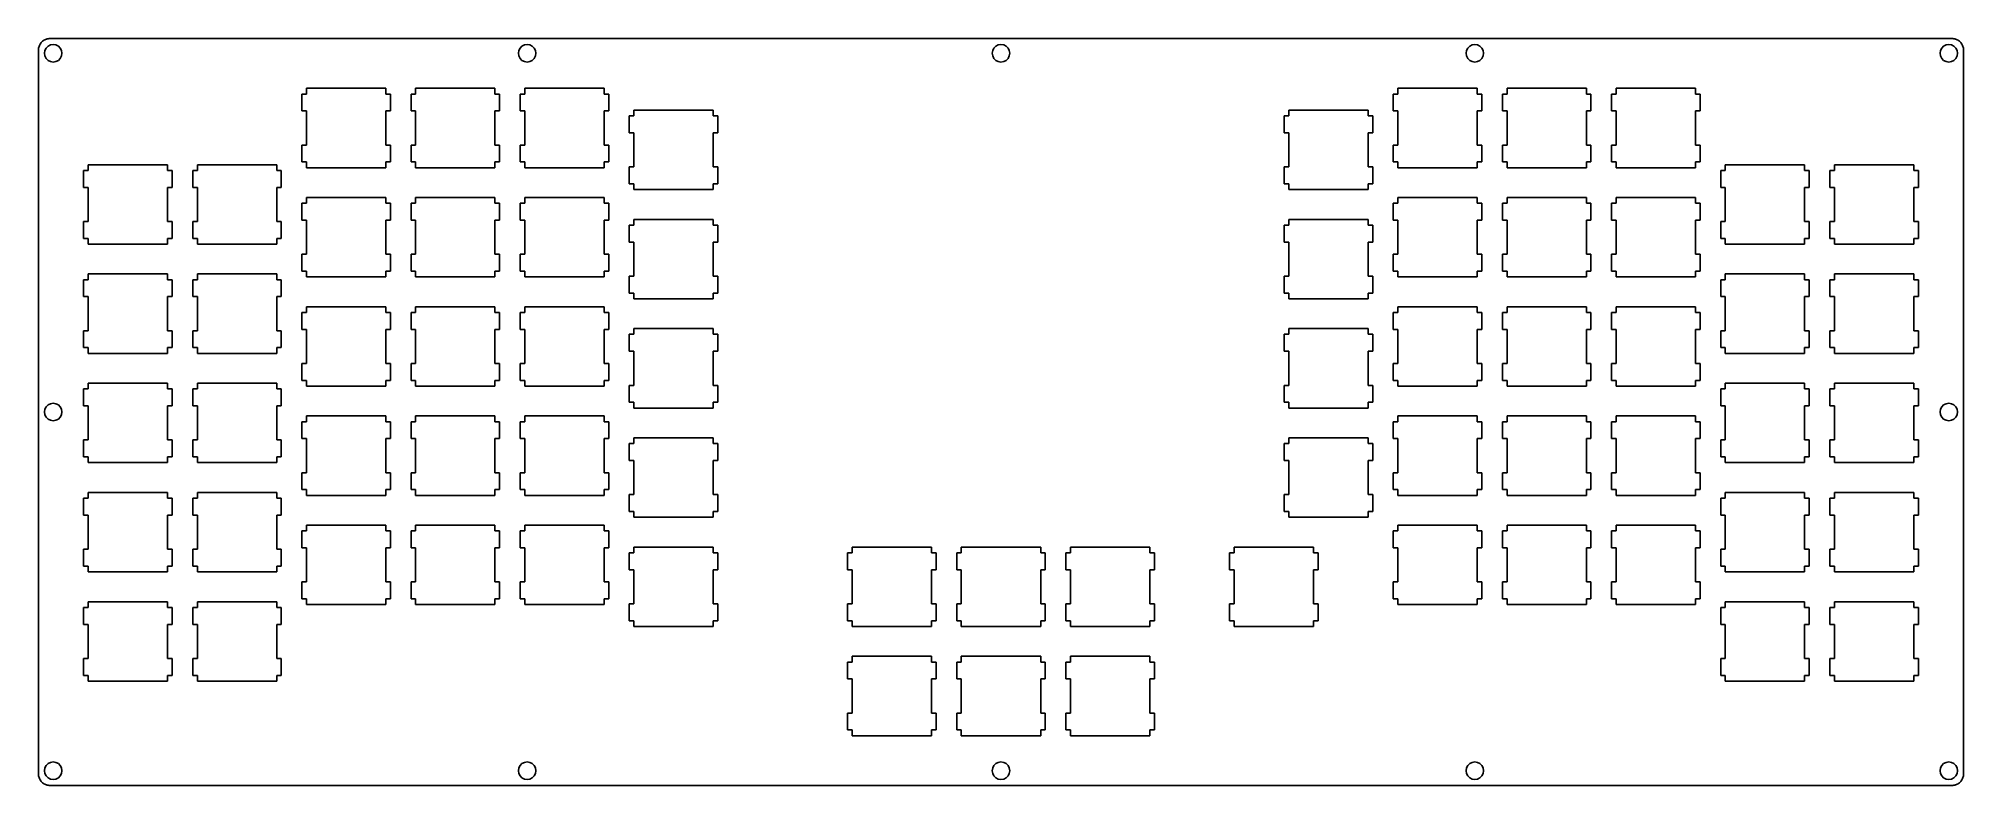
# Model space of a CAD drawing. Extents: x 0 to 336, y 0 to 130.
import ezdxf

# ---------------------------------------------------------------- set-up
doc = ezdxf.new("R2010")
doc.units = 0
doc.layers.get('0').update_dxf_attribs({"linetype": 'CONTINUOUS'})

msp = doc.modelspace()

# ---------------------------------------------------------------- linework, layer by layer
at = {"color": 0}
for p, q in [((0.09508, 128.432), (0.10197, 128.589)), ((0.09508, 2.17179), (0.09508, 128.432)), ((0.10197, 128.589), (0.11989, 128.746)), ((0.11989, 128.746), (0.15021, 128.899)), ((0.15021, 128.899), (0.19293, 129.052)), ((0.19293, 129.052), (0.24805, 129.198)), ((0.24805, 129.198), (0.31282, 129.34)), ((0.31282, 129.34), (0.38999, 129.478)), ((0.38999, 129.478), (0.4768, 129.609)), ((0.4768, 129.609), (0.57464, 129.731)), ((0.57464, 129.731), (0.68075, 129.847)), ((0.68075, 129.847), (0.79651, 129.953)), ((0.79651, 129.953), (0.91915, 130.051)), ((0.91915, 130.051), (1.05006, 130.138)), ((1.05006, 130.138), (1.18787, 130.215)), ((1.21956, 128.33), (1.14515, 127.857)), ((1.14515, 127.857), (1.21956, 127.387)), ((1.18787, 130.215), (1.32981, 130.28)), ((1.43591, 128.754), (1.21956, 128.33)), ((1.32981, 130.28), (1.47588, 130.335)), ((1.77353, 129.092), (1.43591, 128.754)), ((1.47588, 130.335), (1.62884, 130.377)), ((1.62884, 130.377), (1.7818, 130.408)), ((2.19797, 129.308), (1.77353, 129.092)), ((1.7818, 130.408), (1.9389, 130.426)), ((1.9389, 130.426), (2.096, 130.433)), ((2.096, 130.433), (334.097, 130.433)), ((2.67064, 129.383), (2.19797, 129.308)), ((3.14055, 129.308), (2.67064, 129.383)), ((3.56637, 129.092), (3.14055, 129.308)), ((3.90398, 128.754), (3.56637, 129.092)), ((4.12034, 128.33), (3.90398, 128.754)), ((4.19612, 127.857), (4.12034, 128.33)), ((4.12034, 127.387), (4.19612, 127.857)), ((83.9322, 128.33), (83.8577, 127.857)), ((83.8577, 127.857), (83.9322, 127.387)), ((84.1484, 128.754), (83.9322, 128.33)), ((84.486, 129.092), (84.1484, 128.754)), ((84.9119, 129.308), (84.486, 129.092)), ((85.3817, 129.383), (84.9119, 129.308)), ((85.8545, 129.308), (85.3817, 129.383)), ((86.2789, 129.092), (85.8545, 129.308)), ((86.6165, 128.754), (86.2789, 129.092)), ((86.8331, 128.33), (86.6165, 128.754)), ((86.9075, 127.857), (86.8331, 128.33)), ((86.8331, 127.387), (86.9075, 127.857)), ((166.646, 128.33), (166.57, 127.857)), ((166.57, 127.857), (166.646, 127.387)), ((166.861, 128.754), (166.646, 128.33)), ((167.2, 129.092), (166.861, 128.754)), ((167.624, 129.308), (167.2, 129.092)), ((168.096, 129.383), (167.624, 129.308)), ((168.567, 129.308), (168.096, 129.383)), ((168.991, 129.092), (168.567, 129.308)), ((169.329, 128.754), (168.991, 129.092)), ((169.546, 128.33), (169.329, 128.754)), ((169.62, 127.857), (169.546, 128.33)), ((169.546, 127.387), (169.62, 127.857)), ((249.357, 128.33), (249.283, 127.857)), ((249.283, 127.857), (249.357, 127.387)), ((249.575, 128.754), (249.357, 128.33)), ((249.911, 129.092), (249.575, 128.754)), ((250.337, 129.308), (249.911, 129.092)), ((250.808, 129.383), (250.337, 129.308)), ((251.28, 129.308), (250.808, 129.383)), ((251.703, 129.092), (251.28, 129.308)), ((252.042, 128.754), (251.703, 129.092)), ((252.258, 128.33), (252.042, 128.754)), ((252.334, 127.857), (252.258, 128.33)), ((252.258, 127.387), (252.334, 127.857)), ((332.07, 128.33), (331.997, 127.857)), ((331.997, 127.857), (332.07, 127.387)), ((332.288, 128.754), (332.07, 128.33)), ((332.624, 129.092), (332.288, 128.754)), ((333.05, 129.308), (332.624, 129.092)), ((333.521, 129.383), (333.05, 129.308)), ((333.992, 129.308), (333.521, 129.383)), ((334.418, 129.092), (333.992, 129.308)), ((334.097, 130.433), (334.253, 130.426)), ((334.253, 130.426), (334.409, 130.408)), ((334.409, 130.408), (334.563, 130.377)), ((334.754, 128.754), (334.418, 129.092)), ((334.563, 130.377), (334.714, 130.335)), ((334.714, 130.335), (334.862, 130.28)), ((334.972, 128.33), (334.754, 128.754)), ((334.862, 130.28), (335.004, 130.215)), ((335.046, 127.857), (334.972, 128.33)), ((334.972, 127.387), (335.046, 127.857)), ((335.004, 130.215), (335.14, 130.138)), ((335.14, 130.138), (335.271, 130.051)), ((335.271, 130.051), (335.394, 129.953)), ((335.394, 129.953), (335.511, 129.847)), ((335.511, 129.847), (335.617, 129.731)), ((335.617, 129.731), (335.715, 129.609)), ((335.715, 129.609), (335.802, 129.478)), ((335.802, 129.478), (335.879, 129.34)), ((335.879, 129.34), (335.944, 129.198)), ((335.944, 129.198), (335.999, 129.052)), ((335.999, 129.052), (336.04, 128.899)), ((336.04, 128.899), (336.072, 128.746)), ((336.072, 128.746), (336.09, 128.589)), ((336.09, 128.589), (336.097, 128.432)), ((336.097, 128.432), (336.097, 2.17179)), ((1.21956, 127.387), (1.43591, 126.962)), ((1.43591, 126.962), (1.77353, 126.624)), ((1.77353, 126.624), (2.19797, 126.407)), ((2.19797, 126.407), (2.67064, 126.331)), ((2.67064, 126.331), (3.14055, 126.407)), ((3.14055, 126.407), (3.56637, 126.624)), ((3.56637, 126.624), (3.90398, 126.962)), ((3.90398, 126.962), (4.12034, 127.387)), ((83.9322, 127.387), (84.1484, 126.962)), ((84.1484, 126.962), (84.486, 126.624)), ((84.486, 126.624), (84.9119, 126.407)), ((84.9119, 126.407), (85.3817, 126.331)), ((85.3817, 126.331), (85.8545, 126.407)), ((85.8545, 126.407), (86.2789, 126.624)), ((86.2789, 126.624), (86.6165, 126.962)), ((86.6165, 126.962), (86.8331, 127.387)), ((166.646, 127.387), (166.861, 126.962)), ((166.861, 126.962), (167.2, 126.624)), ((167.2, 126.624), (167.624, 126.407)), ((167.624, 126.407), (168.096, 126.331)), ((168.096, 126.331), (168.567, 126.407)), ((168.567, 126.407), (168.991, 126.624)), ((168.991, 126.624), (169.329, 126.962)), ((169.329, 126.962), (169.546, 127.387)), ((249.357, 127.387), (249.575, 126.962)), ((249.575, 126.962), (249.911, 126.624)), ((249.911, 126.624), (250.337, 126.407)), ((250.337, 126.407), (250.808, 126.331)), ((250.808, 126.331), (251.28, 126.407)), ((251.28, 126.407), (251.703, 126.624)), ((251.703, 126.624), (252.042, 126.962)), ((252.042, 126.962), (252.258, 127.387)), ((332.07, 127.387), (332.288, 126.962)), ((332.288, 126.962), (332.624, 126.624)), ((332.624, 126.624), (333.05, 126.407)), ((333.05, 126.407), (333.521, 126.331)), ((333.521, 126.331), (333.992, 126.407)), ((333.992, 126.407), (334.418, 126.624)), ((334.418, 126.624), (334.754, 126.962)), ((334.754, 126.962), (334.972, 127.387)), ((46.8697, 121.758), (46.8697, 120.758)), ((60.7205, 121.758), (46.8697, 121.758)), ((60.7205, 120.758), (60.7205, 121.758)), ((65.9197, 121.758), (65.9197, 120.758)), ((79.7705, 121.758), (65.9197, 121.758)), ((79.7705, 120.758), (79.7705, 121.758)), ((84.9697, 121.758), (84.9697, 120.758)), ((98.8205, 121.758), (84.9697, 121.758)), ((98.8205, 120.758), (98.8205, 121.758)), ((237.37, 121.758), (237.37, 120.758)), ((251.22, 121.758), (237.37, 121.758)), ((251.22, 120.758), (251.22, 121.758)), ((256.42, 121.758), (256.42, 120.758)), ((270.27, 121.758), (256.42, 121.758)), ((270.27, 120.758), (270.27, 121.758)), ((275.47, 121.758), (275.47, 120.758)), ((289.32, 121.758), (275.47, 121.758)), ((289.32, 120.758), (289.32, 121.758)), ((46.8697, 120.758), (46.0707, 120.758)), ((46.0707, 120.758), (46.0707, 117.807)), ((46.0707, 117.807), (46.8697, 117.807)), ((46.8697, 117.807), (46.8697, 111.857)), ((61.5213, 120.758), (60.7205, 120.758)), ((60.7205, 111.857), (60.7205, 117.807)), ((60.7205, 117.807), (61.5213, 117.807)), ((61.5213, 117.807), (61.5213, 120.758)), ((65.9197, 120.758), (65.1207, 120.758)), ((65.1207, 120.758), (65.1207, 117.807)), ((65.1207, 117.807), (65.9197, 117.807)), ((65.9197, 117.807), (65.9197, 111.857)), ((80.5713, 120.758), (79.7705, 120.758)), ((79.7705, 111.857), (79.7705, 117.807)), ((79.7705, 117.807), (80.5713, 117.807)), ((80.5713, 117.807), (80.5713, 120.758)), ((84.9697, 120.758), (84.1707, 120.758)), ((84.1707, 120.758), (84.1707, 117.807)), ((84.1707, 117.807), (84.9697, 117.807)), ((84.9697, 117.807), (84.9697, 111.857)), ((99.6199, 120.758), (98.8205, 120.758)), ((98.8205, 111.857), (98.8205, 117.807)), ((98.8205, 117.807), (99.6199, 117.807)), ((99.6199, 117.807), (99.6199, 120.758)), ((104.02, 117.948), (104.02, 116.947)), ((117.87, 117.948), (104.02, 117.948)), ((117.87, 116.947), (117.87, 117.948)), ((218.32, 117.948), (218.32, 116.947)), ((232.17, 117.948), (218.32, 117.948)), ((232.17, 116.947), (232.17, 117.948)), ((237.37, 120.758), (236.571, 120.758)), ((236.571, 120.758), (236.571, 117.807)), ((236.571, 117.807), (237.37, 117.807)), ((237.37, 117.807), (237.37, 111.857)), ((252.021, 120.758), (251.22, 120.758)), ((251.22, 111.857), (251.22, 117.807)), ((251.22, 117.807), (252.021, 117.807)), ((252.021, 117.807), (252.021, 120.758)), ((256.42, 120.758), (255.619, 120.758)), ((255.619, 120.758), (255.619, 117.807)), ((255.619, 117.807), (256.42, 117.807)), ((256.42, 117.807), (256.42, 111.857)), ((271.071, 120.758), (270.27, 120.758)), ((270.27, 111.857), (270.27, 117.807)), ((270.27, 117.807), (271.071, 117.807)), ((271.071, 117.807), (271.071, 120.758)), ((275.47, 120.758), (274.671, 120.758)), ((274.671, 120.758), (274.671, 117.807)), ((274.671, 117.807), (275.47, 117.807)), ((275.47, 117.807), (275.47, 111.857)), ((290.121, 120.758), (289.32, 120.758)), ((289.32, 111.857), (289.32, 117.807)), ((289.32, 117.807), (290.121, 117.807)), ((290.121, 117.807), (290.121, 120.758)), ((104.02, 116.947), (103.221, 116.947)), ((103.221, 116.947), (103.221, 113.997)), ((118.671, 116.947), (117.87, 116.947)), ((118.671, 113.997), (118.671, 116.947)), ((218.32, 116.947), (217.521, 116.947)), ((217.521, 116.947), (217.521, 113.997)), ((232.971, 116.947), (232.17, 116.947)), ((232.971, 113.997), (232.971, 116.947)), ((46.8697, 111.857), (46.0707, 111.857)), ((46.0707, 111.857), (46.0707, 108.908)), ((61.5213, 111.857), (60.7205, 111.857)), ((61.5213, 108.908), (61.5213, 111.857)), ((65.9197, 111.857), (65.1207, 111.857)), ((65.1207, 111.857), (65.1207, 108.908)), ((80.5713, 111.857), (79.7705, 111.857)), ((80.5713, 108.908), (80.5713, 111.857)), ((84.9697, 111.857), (84.1707, 111.857)), ((84.1707, 111.857), (84.1707, 108.908)), ((99.6199, 111.857), (98.8205, 111.857)), ((99.6199, 108.908), (99.6199, 111.857)), ((103.221, 113.997), (104.02, 113.997)), ((104.02, 113.997), (104.02, 108.048)), ((117.87, 108.048), (117.87, 113.997)), ((117.87, 113.997), (118.671, 113.997)), ((217.521, 113.997), (218.32, 113.997)), ((218.32, 113.997), (218.32, 108.048)), ((232.17, 108.048), (232.17, 113.997)), ((232.17, 113.997), (232.971, 113.997)), ((237.37, 111.857), (236.571, 111.857)), ((236.571, 111.857), (236.571, 108.908)), ((252.021, 111.857), (251.22, 111.857)), ((252.021, 108.908), (252.021, 111.857)), ((256.42, 111.857), (255.619, 111.857)), ((255.619, 111.857), (255.619, 108.908)), ((271.071, 111.857), (270.27, 111.857)), ((271.071, 108.908), (271.071, 111.857)), ((275.47, 111.857), (274.671, 111.857)), ((274.671, 111.857), (274.671, 108.908)), ((290.121, 111.857), (289.32, 111.857)), ((290.121, 108.908), (290.121, 111.857)), ((8.76984, 108.423), (8.76984, 107.422)), ((22.6205, 108.423), (8.76984, 108.423)), ((22.6205, 107.422), (22.6205, 108.423)), ((27.8198, 108.423), (27.8198, 107.422)), ((41.6705, 108.423), (27.8198, 108.423)), ((41.6705, 107.422), (41.6705, 108.423)), ((46.0707, 108.908), (46.8697, 108.908)), ((46.8697, 108.908), (46.8697, 107.907)), ((46.8697, 107.907), (60.7205, 107.907)), ((60.7205, 107.907), (60.7205, 108.908)), ((60.7205, 108.908), (61.5213, 108.908)), ((65.1207, 108.908), (65.9197, 108.908)), ((65.9197, 108.908), (65.9197, 107.907)), ((65.9197, 107.907), (79.7705, 107.907)), ((79.7705, 107.907), (79.7705, 108.908)), ((79.7705, 108.908), (80.5713, 108.908)), ((84.1707, 108.908), (84.9697, 108.908)), ((84.9697, 108.908), (84.9697, 107.907)), ((84.9697, 107.907), (98.8205, 107.907)), ((98.8205, 107.907), (98.8205, 108.908)), ((98.8205, 108.908), (99.6199, 108.908)), ((104.02, 108.048), (103.221, 108.048)), ((103.221, 108.048), (103.221, 105.097)), ((118.671, 108.048), (117.87, 108.048)), ((118.671, 105.097), (118.671, 108.048)), ((218.32, 108.048), (217.521, 108.048)), ((217.521, 108.048), (217.521, 105.097)), ((232.971, 108.048), (232.17, 108.048)), ((232.971, 105.097), (232.971, 108.048)), ((236.571, 108.908), (237.37, 108.908)), ((237.37, 108.908), (237.37, 107.907)), ((237.37, 107.907), (251.22, 107.907)), ((251.22, 107.907), (251.22, 108.908)), ((251.22, 108.908), (252.021, 108.908)), ((255.619, 108.908), (256.42, 108.908)), ((256.42, 108.908), (256.42, 107.907)), ((256.42, 107.907), (270.27, 107.907)), ((270.27, 107.907), (270.27, 108.908)), ((270.27, 108.908), (271.071, 108.908)), ((274.671, 108.908), (275.47, 108.908)), ((275.47, 108.908), (275.47, 107.907)), ((275.47, 107.907), (289.32, 107.907)), ((289.32, 107.907), (289.32, 108.908)), ((289.32, 108.908), (290.121, 108.908)), ((294.52, 108.423), (294.52, 107.422)), ((308.37, 108.423), (294.52, 108.423)), ((308.37, 107.422), (308.37, 108.423)), ((313.57, 108.423), (313.57, 107.422)), ((327.42, 108.423), (313.57, 108.423)), ((327.42, 107.422), (327.42, 108.423)), ((8.76984, 107.422), (7.97059, 107.422)), ((7.97059, 107.422), (7.97059, 104.472)), ((7.97059, 104.472), (8.76984, 104.472)), ((8.76984, 104.472), (8.76984, 98.5227)), ((23.4211, 107.422), (22.6205, 107.422)), ((22.6205, 98.5227), (22.6205, 104.472)), ((22.6205, 104.472), (23.4211, 104.472)), ((23.4211, 104.472), (23.4211, 107.422)), ((27.8198, 107.422), (27.0206, 107.422)), ((27.0206, 107.422), (27.0206, 104.472)), ((27.0206, 104.472), (27.8198, 104.472)), ((27.8198, 104.472), (27.8198, 98.5227)), ((42.4713, 107.422), (41.6705, 107.422)), ((41.6705, 98.5227), (41.6705, 104.472)), ((41.6705, 104.472), (42.4713, 104.472)), ((42.4713, 104.472), (42.4713, 107.422)), ((103.221, 105.097), (104.02, 105.097)), ((104.02, 105.097), (104.02, 104.097)), ((117.87, 104.097), (117.87, 105.097)), ((117.87, 105.097), (118.671, 105.097)), ((217.521, 105.097), (218.32, 105.097)), ((218.32, 105.097), (218.32, 104.097)), ((232.17, 104.097), (232.17, 105.097)), ((232.17, 105.097), (232.971, 105.097)), ((294.52, 107.422), (293.721, 107.422)), ((293.721, 107.422), (293.721, 104.472)), ((293.721, 104.472), (294.52, 104.472)), ((294.52, 104.472), (294.52, 98.5227)), ((309.171, 107.422), (308.37, 107.422)), ((308.37, 98.5227), (308.37, 104.472)), ((308.37, 104.472), (309.171, 104.472)), ((309.171, 104.472), (309.171, 107.422)), ((313.57, 107.422), (312.771, 107.422)), ((312.771, 107.422), (312.771, 104.472)), ((312.771, 104.472), (313.57, 104.472)), ((313.57, 104.472), (313.57, 98.5227)), ((328.221, 107.422), (327.42, 107.422)), ((327.42, 98.5227), (327.42, 104.472)), ((327.42, 104.472), (328.221, 104.472)), ((328.221, 104.472), (328.221, 107.422)), ((46.8697, 101.708), (46.0692, 101.708)), ((46.0692, 101.708), (46.0692, 98.757)), ((46.8697, 102.708), (46.8697, 101.708)), ((60.7205, 102.708), (46.8697, 102.708)), ((60.7205, 101.708), (60.7205, 102.708)), ((61.5213, 101.708), (60.7205, 101.708)), ((61.5213, 98.757), (61.5213, 101.708)), ((65.9197, 101.708), (65.1207, 101.708)), ((65.1207, 101.708), (65.1207, 98.757)), ((65.9197, 102.708), (65.9197, 101.708)), ((79.7705, 102.708), (65.9197, 102.708)), ((79.7705, 101.708), (79.7705, 102.708)), ((80.5713, 101.708), (79.7705, 101.708)), ((80.5713, 98.757), (80.5713, 101.708)), ((84.9697, 101.708), (84.1707, 101.708)), ((84.1707, 101.708), (84.1707, 98.757)), ((84.9697, 102.708), (84.9697, 101.708)), ((98.8205, 102.708), (84.9697, 102.708)), ((98.8205, 101.708), (98.8205, 102.708)), ((99.6199, 101.708), (98.8205, 101.708)), ((99.6199, 98.757), (99.6199, 101.708)), ((104.02, 104.097), (117.87, 104.097)), ((218.32, 104.097), (232.17, 104.097)), ((237.37, 101.708), (236.571, 101.708)), ((236.571, 101.708), (236.571, 98.757)), ((237.37, 102.708), (237.37, 101.708)), ((251.22, 102.708), (237.37, 102.708)), ((251.22, 101.708), (251.22, 102.708)), ((252.021, 101.708), (251.22, 101.708)), ((252.021, 98.757), (252.021, 101.708)), ((256.42, 101.708), (255.619, 101.708)), ((255.619, 101.708), (255.619, 98.757)), ((256.42, 102.708), (256.42, 101.708)), ((270.27, 102.708), (256.42, 102.708)), ((270.27, 101.708), (270.27, 102.708)), ((271.071, 101.708), (270.27, 101.708)), ((271.071, 98.757), (271.071, 101.708)), ((275.47, 101.708), (274.671, 101.708)), ((274.671, 101.708), (274.671, 98.757)), ((275.47, 102.708), (275.47, 101.708)), ((289.32, 102.708), (275.47, 102.708)), ((289.32, 101.708), (289.32, 102.708)), ((290.121, 101.708), (289.32, 101.708)), ((290.121, 98.757), (290.121, 101.708)), ((8.76984, 98.5227), (7.97059, 98.5227)), ((7.97059, 98.5227), (7.97059, 95.5724)), ((23.4211, 98.5227), (22.6205, 98.5227)), ((23.4211, 95.5724), (23.4211, 98.5227)), ((27.8198, 98.5227), (27.0206, 98.5227)), ((27.0206, 98.5227), (27.0206, 95.5724)), ((42.4713, 98.5227), (41.6705, 98.5227)), ((42.4713, 95.5724), (42.4713, 98.5227)), ((46.0692, 98.757), (46.8697, 98.757)), ((46.8697, 98.757), (46.8697, 92.8067)), ((60.7205, 92.8067), (60.7205, 98.757)), ((60.7205, 98.757), (61.5213, 98.757)), ((65.1207, 98.757), (65.9197, 98.757)), ((65.9197, 98.757), (65.9197, 92.8067)), ((79.7705, 92.8067), (79.7705, 98.757)), ((79.7705, 98.757), (80.5713, 98.757)), ((84.1707, 98.757), (84.9697, 98.757)), ((84.9697, 98.757), (84.9697, 92.8067)), ((98.8205, 92.8067), (98.8205, 98.757)), ((98.8205, 98.757), (99.6199, 98.757)), ((104.02, 97.8972), (103.221, 97.8972)), ((103.221, 97.8972), (103.221, 94.947)), ((104.02, 98.8977), (104.02, 97.8972)), ((117.87, 98.8977), (104.02, 98.8977)), ((117.87, 97.8972), (117.87, 98.8977)), ((118.671, 97.8972), (117.87, 97.8972)), ((118.671, 94.947), (118.671, 97.8972)), ((218.32, 97.8972), (217.521, 97.8972)), ((217.521, 97.8972), (217.521, 94.947)), ((218.32, 98.8977), (218.32, 97.8972)), ((232.17, 98.8977), (218.32, 98.8977)), ((232.17, 97.8972), (232.17, 98.8977)), ((232.971, 97.8972), (232.17, 97.8972)), ((232.971, 94.947), (232.971, 97.8972)), ((236.571, 98.757), (237.37, 98.757)), ((237.37, 98.757), (237.37, 92.8067)), ((251.22, 92.8067), (251.22, 98.757)), ((251.22, 98.757), (252.021, 98.757)), ((255.619, 98.757), (256.42, 98.757)), ((256.42, 98.757), (256.42, 92.8067)), ((270.27, 92.8067), (270.27, 98.757)), ((270.27, 98.757), (271.071, 98.757)), ((274.671, 98.757), (275.47, 98.757)), ((275.47, 98.757), (275.47, 92.8067)), ((289.32, 92.8067), (289.32, 98.757)), ((289.32, 98.757), (290.121, 98.757)), ((294.52, 98.5227), (293.721, 98.5227)), ((293.721, 98.5227), (293.721, 95.5724)), ((309.171, 98.5227), (308.37, 98.5227)), ((309.171, 95.5724), (309.171, 98.5227)), ((313.57, 98.5227), (312.771, 98.5227)), ((312.771, 98.5227), (312.771, 95.5724)), ((328.221, 98.5227), (327.42, 98.5227)), ((328.221, 95.5724), (328.221, 98.5227)), ((7.97059, 95.5724), (8.76984, 95.5724)), ((8.76984, 95.5724), (8.76984, 94.572)), ((8.76984, 94.572), (22.6205, 94.572)), ((22.6205, 94.572), (22.6205, 95.5724)), ((22.6205, 95.5724), (23.4211, 95.5724)), ((27.0206, 95.5724), (27.8198, 95.5724)), ((27.8198, 95.5724), (27.8198, 94.572)), ((27.8198, 94.572), (41.6705, 94.572)), ((41.6705, 94.572), (41.6705, 95.5724)), ((41.6705, 95.5724), (42.4713, 95.5724)), ((103.221, 94.947), (104.02, 94.947)), ((104.02, 94.947), (104.02, 88.9977)), ((117.87, 88.9977), (117.87, 94.947)), ((117.87, 94.947), (118.671, 94.947)), ((217.521, 94.947), (218.32, 94.947)), ((218.32, 94.947), (218.32, 88.9977)), ((232.17, 88.9977), (232.17, 94.947)), ((232.17, 94.947), (232.971, 94.947)), ((293.721, 95.5724), (294.52, 95.5724)), ((294.52, 95.5724), (294.52, 94.572)), ((294.52, 94.572), (308.37, 94.572)), ((308.37, 94.572), (308.37, 95.5724)), ((308.37, 95.5724), (309.171, 95.5724)), ((312.771, 95.5724), (313.57, 95.5724)), ((313.57, 95.5724), (313.57, 94.572)), ((313.57, 94.572), (327.42, 94.572)), ((327.42, 94.572), (327.42, 95.5724)), ((327.42, 95.5724), (328.221, 95.5724)), ((46.8697, 92.8067), (46.0692, 92.8067)), ((46.0692, 92.8067), (46.0692, 89.8578)), ((61.5213, 92.8067), (60.7205, 92.8067)), ((61.5213, 89.8578), (61.5213, 92.8067)), ((65.9197, 92.8067), (65.1207, 92.8067)), ((65.1207, 92.8067), (65.1207, 89.8578)), ((80.5713, 92.8067), (79.7705, 92.8067)), ((80.5713, 89.8578), (80.5713, 92.8067)), ((84.9697, 92.8067), (84.1707, 92.8067)), ((84.1707, 92.8067), (84.1707, 89.8578)), ((99.6199, 92.8067), (98.8205, 92.8067)), ((99.6199, 89.8578), (99.6199, 92.8067)), ((237.37, 92.8067), (236.571, 92.8067)), ((236.571, 92.8067), (236.571, 89.8578)), ((252.021, 92.8067), (251.22, 92.8067)), ((252.021, 89.8578), (252.021, 92.8067)), ((256.42, 92.8067), (255.619, 92.8067)), ((255.619, 92.8067), (255.619, 89.8578)), ((271.071, 92.8067), (270.27, 92.8067)), ((271.071, 89.8578), (271.071, 92.8067)), ((275.47, 92.8067), (274.671, 92.8067)), ((274.671, 92.8067), (274.671, 89.8578)), ((290.121, 92.8067), (289.32, 92.8067)), ((290.121, 89.8578), (290.121, 92.8067)), ((8.76984, 88.3722), (7.97059, 88.3722)), ((7.97059, 88.3722), (7.97059, 85.422)), ((8.76984, 89.3727), (8.76984, 88.3722)), ((22.6205, 89.3727), (8.76984, 89.3727)), ((22.6205, 88.3722), (22.6205, 89.3727)), ((23.4211, 88.3722), (22.6205, 88.3722)), ((23.4211, 85.422), (23.4211, 88.3722)), ((27.8198, 88.3722), (27.0206, 88.3722)), ((27.0206, 88.3722), (27.0206, 85.422)), ((27.8198, 89.3727), (27.8198, 88.3722)), ((41.6705, 89.3727), (27.8198, 89.3727)), ((41.6705, 88.3722), (41.6705, 89.3727)), ((42.4713, 88.3722), (41.6705, 88.3722)), ((42.4713, 85.422), (42.4713, 88.3722)), ((46.0692, 89.8578), (46.8697, 89.8578)), ((46.8697, 89.8578), (46.8697, 88.8573)), ((46.8697, 88.8573), (60.7205, 88.8573)), ((60.7205, 88.8573), (60.7205, 89.8578)), ((60.7205, 89.8578), (61.5213, 89.8578)), ((65.1207, 89.8578), (65.9197, 89.8578)), ((65.9197, 89.8578), (65.9197, 88.8573)), ((65.9197, 88.8573), (79.7705, 88.8573)), ((79.7705, 88.8573), (79.7705, 89.8578)), ((79.7705, 89.8578), (80.5713, 89.8578)), ((84.1707, 89.8578), (84.9697, 89.8578)), ((84.9697, 89.8578), (84.9697, 88.8573)), ((84.9697, 88.8573), (98.8205, 88.8573)), ((98.8205, 88.8573), (98.8205, 89.8578)), ((98.8205, 89.8578), (99.6199, 89.8578)), ((104.02, 88.9977), (103.221, 88.9977)), ((103.221, 88.9977), (103.221, 86.0474)), ((118.671, 88.9977), (117.87, 88.9977)), ((118.671, 86.0474), (118.671, 88.9977)), ((218.32, 88.9977), (217.521, 88.9977)), ((217.521, 88.9977), (217.521, 86.0474)), ((232.971, 88.9977), (232.17, 88.9977)), ((232.971, 86.0474), (232.971, 88.9977)), ((236.571, 89.8578), (237.37, 89.8578)), ((237.37, 89.8578), (237.37, 88.8573)), ((237.37, 88.8573), (251.22, 88.8573)), ((251.22, 88.8573), (251.22, 89.8578)), ((251.22, 89.8578), (252.021, 89.8578)), ((255.619, 89.8578), (256.42, 89.8578)), ((256.42, 89.8578), (256.42, 88.8573)), ((256.42, 88.8573), (270.27, 88.8573)), ((270.27, 88.8573), (270.27, 89.8578)), ((270.27, 89.8578), (271.071, 89.8578)), ((274.671, 89.8578), (275.47, 89.8578)), ((275.47, 89.8578), (275.47, 88.8573)), ((275.47, 88.8573), (289.32, 88.8573)), ((289.32, 88.8573), (289.32, 89.8578)), ((289.32, 89.8578), (290.121, 89.8578)), ((294.52, 88.3722), (293.721, 88.3722)), ((293.721, 88.3722), (293.721, 85.422)), ((294.52, 89.3727), (294.52, 88.3722)), ((308.37, 89.3727), (294.52, 89.3727)), ((308.37, 88.3722), (308.37, 89.3727)), ((309.171, 88.3722), (308.37, 88.3722)), ((309.171, 85.422), (309.171, 88.3722)), ((313.57, 88.3722), (312.771, 88.3722)), ((312.771, 88.3722), (312.771, 85.422)), ((313.57, 89.3727), (313.57, 88.3722)), ((327.42, 89.3727), (313.57, 89.3727)), ((327.42, 88.3722), (327.42, 89.3727)), ((328.221, 88.3722), (327.42, 88.3722)), ((328.221, 85.422), (328.221, 88.3722)), ((7.97059, 85.422), (8.76984, 85.422)), ((8.76984, 85.422), (8.76984, 79.4727)), ((22.6205, 79.4727), (22.6205, 85.422)), ((22.6205, 85.422), (23.4211, 85.422)), ((27.0206, 85.422), (27.8198, 85.422)), ((27.8198, 85.422), (27.8198, 79.4727)), ((41.6705, 79.4727), (41.6705, 85.422)), ((41.6705, 85.422), (42.4713, 85.422)), ((103.221, 86.0474), (104.02, 86.0474)), ((104.02, 86.0474), (104.02, 85.047)), ((104.02, 85.047), (117.87, 85.047)), ((117.87, 85.047), (117.87, 86.0474)), ((117.87, 86.0474), (118.671, 86.0474)), ((217.521, 86.0474), (218.32, 86.0474)), ((218.32, 86.0474), (218.32, 85.047)), ((218.32, 85.047), (232.17, 85.047)), ((232.17, 85.047), (232.17, 86.0474)), ((232.17, 86.0474), (232.971, 86.0474)), ((293.721, 85.422), (294.52, 85.422)), ((294.52, 85.422), (294.52, 79.4727)), ((308.37, 79.4727), (308.37, 85.422)), ((308.37, 85.422), (309.171, 85.422)), ((312.771, 85.422), (313.57, 85.422)), ((313.57, 85.422), (313.57, 79.4727)), ((327.42, 79.4727), (327.42, 85.422)), ((327.42, 85.422), (328.221, 85.422)), ((46.8697, 82.6576), (46.0692, 82.6576)), ((46.0692, 82.6576), (46.0692, 79.707)), ((46.8697, 83.6581), (46.8697, 82.6576)), ((60.7205, 83.6581), (46.8697, 83.6581)), ((60.7205, 82.6576), (60.7205, 83.6581)), ((61.5213, 82.6576), (60.7205, 82.6576)), ((61.5213, 79.707), (61.5213, 82.6576)), ((65.9197, 82.6576), (65.1207, 82.6576)), ((65.1207, 82.6576), (65.1207, 79.707)), ((65.9197, 83.6581), (65.9197, 82.6576)), ((79.7705, 83.6581), (65.9197, 83.6581)), ((79.7705, 82.6576), (79.7705, 83.6581)), ((80.5713, 82.6576), (79.7705, 82.6576)), ((80.5713, 79.707), (80.5713, 82.6576)), ((84.9697, 82.6576), (84.1707, 82.6576)), ((84.1707, 82.6576), (84.1707, 79.707)), ((84.9697, 83.6581), (84.9697, 82.6576)), ((98.8205, 83.6581), (84.9697, 83.6581)), ((98.8205, 82.6576), (98.8205, 83.6581)), ((99.6199, 82.6576), (98.8205, 82.6576)), ((99.6199, 79.707), (99.6199, 82.6576)), ((237.37, 82.6576), (236.571, 82.6576)), ((236.571, 82.6576), (236.571, 79.707)), ((237.37, 83.6581), (237.37, 82.6576)), ((251.22, 83.6581), (237.37, 83.6581)), ((251.22, 82.6576), (251.22, 83.6581)), ((252.021, 82.6576), (251.22, 82.6576)), ((252.021, 79.707), (252.021, 82.6576)), ((256.42, 82.6576), (255.619, 82.6576)), ((255.619, 82.6576), (255.619, 79.707)), ((256.42, 83.6581), (256.42, 82.6576)), ((270.27, 83.6581), (256.42, 83.6581)), ((270.27, 82.6576), (270.27, 83.6581)), ((271.071, 82.6576), (270.27, 82.6576)), ((271.071, 79.707), (271.071, 82.6576)), ((275.47, 82.6576), (274.671, 82.6576)), ((274.671, 82.6576), (274.671, 79.707)), ((275.47, 83.6581), (275.47, 82.6576)), ((289.32, 83.6581), (275.47, 83.6581)), ((289.32, 82.6576), (289.32, 83.6581)), ((290.121, 82.6576), (289.32, 82.6576)), ((290.121, 79.707), (290.121, 82.6576)), ((8.76984, 79.4727), (7.97059, 79.4727)), ((7.97059, 79.4727), (7.97059, 76.5224)), ((23.4211, 79.4727), (22.6205, 79.4727)), ((23.4211, 76.5224), (23.4211, 79.4727)), ((27.8198, 79.4727), (27.0206, 79.4727)), ((27.0206, 79.4727), (27.0206, 76.5224)), ((42.4713, 79.4727), (41.6705, 79.4727)), ((42.4713, 76.5224), (42.4713, 79.4727)), ((46.0692, 79.707), (46.8697, 79.707)), ((46.8697, 79.707), (46.8697, 73.7567)), ((60.7205, 73.7567), (60.7205, 79.707)), ((60.7205, 79.707), (61.5213, 79.707)), ((65.1207, 79.707), (65.9197, 79.707)), ((65.9197, 79.707), (65.9197, 73.7567)), ((79.7705, 73.7567), (79.7705, 79.707)), ((79.7705, 79.707), (80.5713, 79.707)), ((84.1707, 79.707), (84.9697, 79.707)), ((84.9697, 79.707), (84.9697, 73.7567)), ((98.8205, 73.7567), (98.8205, 79.707)), ((98.8205, 79.707), (99.6199, 79.707)), ((104.02, 78.8472), (103.221, 78.8472)), ((103.221, 78.8472), (103.221, 75.897)), ((104.02, 79.8477), (104.02, 78.8472)), ((117.87, 79.8477), (104.02, 79.8477)), ((117.87, 78.8472), (117.87, 79.8477)), ((118.671, 78.8472), (117.87, 78.8472)), ((118.671, 75.897), (118.671, 78.8472)), ((218.32, 78.8472), (217.521, 78.8472)), ((217.521, 78.8472), (217.521, 75.897)), ((218.32, 79.8477), (218.32, 78.8472)), ((232.17, 79.8477), (218.32, 79.8477)), ((232.17, 78.8472), (232.17, 79.8477)), ((232.971, 78.8472), (232.17, 78.8472)), ((232.971, 75.897), (232.971, 78.8472)), ((236.571, 79.707), (237.37, 79.707)), ((237.37, 79.707), (237.37, 73.7567)), ((251.22, 73.7567), (251.22, 79.707)), ((251.22, 79.707), (252.021, 79.707)), ((255.619, 79.707), (256.42, 79.707)), ((256.42, 79.707), (256.42, 73.7567)), ((270.27, 73.7567), (270.27, 79.707)), ((270.27, 79.707), (271.071, 79.707)), ((274.671, 79.707), (275.47, 79.707)), ((275.47, 79.707), (275.47, 73.7567)), ((289.32, 73.7567), (289.32, 79.707)), ((289.32, 79.707), (290.121, 79.707)), ((294.52, 79.4727), (293.721, 79.4727)), ((293.721, 79.4727), (293.721, 76.5224)), ((309.171, 79.4727), (308.37, 79.4727)), ((309.171, 76.5224), (309.171, 79.4727)), ((313.57, 79.4727), (312.771, 79.4727)), ((312.771, 79.4727), (312.771, 76.5224)), ((328.221, 79.4727), (327.42, 79.4727)), ((328.221, 76.5224), (328.221, 79.4727)), ((7.97059, 76.5224), (8.76984, 76.5224)), ((8.76984, 76.5224), (8.76984, 75.522)), ((8.76984, 75.522), (22.6205, 75.522)), ((22.6205, 75.522), (22.6205, 76.5224)), ((22.6205, 76.5224), (23.4211, 76.5224)), ((27.0206, 76.5224), (27.8198, 76.5224)), ((27.8198, 76.5224), (27.8198, 75.522)), ((27.8198, 75.522), (41.6705, 75.522)), ((41.6705, 75.522), (41.6705, 76.5224)), ((41.6705, 76.5224), (42.4713, 76.5224)), ((103.221, 75.897), (104.02, 75.897)), ((104.02, 75.897), (104.02, 69.9477)), ((117.87, 69.9477), (117.87, 75.897)), ((117.87, 75.897), (118.671, 75.897)), ((217.521, 75.897), (218.32, 75.897)), ((218.32, 75.897), (218.32, 69.9477)), ((232.17, 69.9477), (232.17, 75.897)), ((232.17, 75.897), (232.971, 75.897)), ((293.721, 76.5224), (294.52, 76.5224)), ((294.52, 76.5224), (294.52, 75.522)), ((294.52, 75.522), (308.37, 75.522)), ((308.37, 75.522), (308.37, 76.5224)), ((308.37, 76.5224), (309.171, 76.5224)), ((312.771, 76.5224), (313.57, 76.5224)), ((313.57, 76.5224), (313.57, 75.522)), ((313.57, 75.522), (327.42, 75.522)), ((327.42, 75.522), (327.42, 76.5224)), ((327.42, 76.5224), (328.221, 76.5224)), ((46.8697, 73.7567), (46.0692, 73.7567)), ((46.0692, 73.7567), (46.0692, 70.8078)), ((46.0692, 70.8078), (46.8697, 70.8078)), ((46.8697, 70.8078), (46.8697, 69.8073)), ((61.5213, 73.7567), (60.7205, 73.7567)), ((60.7205, 69.8073), (60.7205, 70.8078)), ((60.7205, 70.8078), (61.5213, 70.8078)), ((61.5213, 70.8078), (61.5213, 73.7567)), ((65.9197, 73.7567), (65.1207, 73.7567)), ((65.1207, 73.7567), (65.1207, 70.8078)), ((65.1207, 70.8078), (65.9197, 70.8078)), ((65.9197, 70.8078), (65.9197, 69.8073)), ((80.5713, 73.7567), (79.7705, 73.7567)), ((79.7705, 69.8073), (79.7705, 70.8078)), ((79.7705, 70.8078), (80.5713, 70.8078)), ((80.5713, 70.8078), (80.5713, 73.7567)), ((84.9697, 73.7567), (84.1707, 73.7567)), ((84.1707, 73.7567), (84.1707, 70.8078)), ((84.1707, 70.8078), (84.9697, 70.8078)), ((84.9697, 70.8078), (84.9697, 69.8073)), ((99.6199, 73.7567), (98.8205, 73.7567)), ((98.8205, 69.8073), (98.8205, 70.8078)), ((98.8205, 70.8078), (99.6199, 70.8078)), ((99.6199, 70.8078), (99.6199, 73.7567)), ((237.37, 73.7567), (236.571, 73.7567)), ((236.571, 73.7567), (236.571, 70.8078)), ((236.571, 70.8078), (237.37, 70.8078)), ((237.37, 70.8078), (237.37, 69.8073)), ((252.021, 73.7567), (251.22, 73.7567)), ((251.22, 69.8073), (251.22, 70.8078)), ((251.22, 70.8078), (252.021, 70.8078)), ((252.021, 70.8078), (252.021, 73.7567)), ((256.42, 73.7567), (255.619, 73.7567)), ((255.619, 73.7567), (255.619, 70.8078)), ((255.619, 70.8078), (256.42, 70.8078)), ((256.42, 70.8078), (256.42, 69.8073)), ((271.071, 73.7567), (270.27, 73.7567)), ((270.27, 69.8073), (270.27, 70.8078)), ((270.27, 70.8078), (271.071, 70.8078)), ((271.071, 70.8078), (271.071, 73.7567)), ((275.47, 73.7567), (274.671, 73.7567)), ((274.671, 73.7567), (274.671, 70.8078)), ((274.671, 70.8078), (275.47, 70.8078)), ((275.47, 70.8078), (275.47, 69.8073)), ((290.121, 73.7567), (289.32, 73.7567)), ((289.32, 69.8073), (289.32, 70.8078)), ((289.32, 70.8078), (290.121, 70.8078)), ((290.121, 70.8078), (290.121, 73.7567)), ((8.76984, 69.3222), (7.97059, 69.3222)), ((7.97059, 69.3222), (7.97059, 66.372)), ((8.76984, 70.3227), (8.76984, 69.3222)), ((22.6205, 70.3227), (8.76984, 70.3227)), ((22.6205, 69.3222), (22.6205, 70.3227)), ((23.4211, 69.3222), (22.6205, 69.3222)), ((23.4211, 66.372), (23.4211, 69.3222)), ((27.8198, 69.3222), (27.0206, 69.3222)), ((27.0206, 69.3222), (27.0206, 66.372)), ((27.8198, 70.3227), (27.8198, 69.3222)), ((41.6705, 70.3227), (27.8198, 70.3227)), ((41.6705, 69.3222), (41.6705, 70.3227)), ((42.4713, 69.3222), (41.6705, 69.3222)), ((42.4713, 66.372), (42.4713, 69.3222)), ((46.8697, 69.8073), (60.7205, 69.8073)), ((65.9197, 69.8073), (79.7705, 69.8073)), ((84.9697, 69.8073), (98.8205, 69.8073)), ((104.02, 69.9477), (103.221, 69.9477)), ((103.221, 69.9477), (103.221, 66.9974)), ((118.671, 69.9477), (117.87, 69.9477)), ((118.671, 66.9974), (118.671, 69.9477)), ((218.32, 69.9477), (217.521, 69.9477)), ((217.521, 69.9477), (217.521, 66.9974)), ((232.971, 69.9477), (232.17, 69.9477)), ((232.971, 66.9974), (232.971, 69.9477)), ((237.37, 69.8073), (251.22, 69.8073)), ((256.42, 69.8073), (270.27, 69.8073)), ((275.47, 69.8073), (289.32, 69.8073)), ((294.52, 69.3222), (293.721, 69.3222)), ((293.721, 69.3222), (293.721, 66.372)), ((294.52, 70.3227), (294.52, 69.3222)), ((308.37, 70.3227), (294.52, 70.3227)), ((308.37, 69.3222), (308.37, 70.3227)), ((309.171, 69.3222), (308.37, 69.3222)), ((309.171, 66.372), (309.171, 69.3222)), ((313.57, 69.3222), (312.771, 69.3222)), ((312.771, 69.3222), (312.771, 66.372)), ((313.57, 70.3227), (313.57, 69.3222)), ((327.42, 70.3227), (313.57, 70.3227)), ((327.42, 69.3222), (327.42, 70.3227)), ((328.221, 69.3222), (327.42, 69.3222)), ((328.221, 66.372), (328.221, 69.3222)), ((1.21956, 65.7737), (1.14515, 65.3023)), ((1.14515, 65.3023), (1.21956, 64.831)), ((1.43591, 66.198), (1.21956, 65.7737)), ((1.21956, 64.831), (1.43591, 64.4066)), ((1.77353, 66.5357), (1.43591, 66.198)), ((1.43591, 64.4066), (1.77353, 64.0676)), ((2.19797, 66.7523), (1.77353, 66.5357)), ((1.77353, 64.0676), (2.19797, 63.8528)), ((2.67064, 66.8281), (2.19797, 66.7523)), ((2.19797, 63.8528), (2.67064, 63.7769)), ((3.14055, 66.7523), (2.67064, 66.8281)), ((2.67064, 63.7769), (3.14055, 63.8528)), ((3.56637, 66.5357), (3.14055, 66.7523)), ((3.14055, 63.8528), (3.56637, 64.0676)), ((3.90398, 66.198), (3.56637, 66.5357)), ((3.56637, 64.0676), (3.90398, 64.4066)), ((4.12034, 65.7737), (3.90398, 66.198)), ((3.90398, 64.4066), (4.12034, 64.831)), ((4.19612, 65.3023), (4.12034, 65.7737)), ((4.12034, 64.831), (4.19612, 65.3023)), ((7.97059, 66.372), (8.76984, 66.372)), ((8.76984, 66.372), (8.76984, 60.4227)), ((22.6205, 60.4227), (22.6205, 66.372)), ((22.6205, 66.372), (23.4211, 66.372)), ((27.0206, 66.372), (27.8198, 66.372)), ((27.8198, 66.372), (27.8198, 60.4227)), ((41.6705, 60.4227), (41.6705, 66.372)), ((41.6705, 66.372), (42.4713, 66.372)), ((46.8697, 64.6081), (46.8697, 63.6076)), ((60.7205, 64.6081), (46.8697, 64.6081)), ((60.7205, 63.6076), (60.7205, 64.6081)), ((65.9197, 64.6081), (65.9197, 63.6076)), ((79.7705, 64.6081), (65.9197, 64.6081)), ((79.7705, 63.6076), (79.7705, 64.6081)), ((84.9697, 64.6081), (84.9697, 63.6076)), ((98.8205, 64.6081), (84.9697, 64.6081)), ((98.8205, 63.6076), (98.8205, 64.6081)), ((103.221, 66.9974), (104.02, 66.9974)), ((104.02, 66.9974), (104.02, 65.997)), ((104.02, 65.997), (117.87, 65.997)), ((117.87, 65.997), (117.87, 66.9974)), ((117.87, 66.9974), (118.671, 66.9974)), ((217.521, 66.9974), (218.32, 66.9974)), ((218.32, 66.9974), (218.32, 65.997)), ((218.32, 65.997), (232.17, 65.997)), ((232.17, 65.997), (232.17, 66.9974)), ((232.17, 66.9974), (232.971, 66.9974)), ((237.37, 64.6081), (237.37, 63.6076)), ((251.22, 64.6081), (237.37, 64.6081)), ((251.22, 63.6076), (251.22, 64.6081)), ((256.42, 64.6081), (256.42, 63.6076)), ((270.27, 64.6081), (256.42, 64.6081)), ((270.27, 63.6076), (270.27, 64.6081)), ((275.47, 64.6081), (275.47, 63.6076)), ((289.32, 64.6081), (275.47, 64.6081)), ((289.32, 63.6076), (289.32, 64.6081)), ((293.721, 66.372), (294.52, 66.372)), ((294.52, 66.372), (294.52, 60.4227)), ((308.37, 60.4227), (308.37, 66.372)), ((308.37, 66.372), (309.171, 66.372)), ((312.771, 66.372), (313.57, 66.372)), ((313.57, 66.372), (313.57, 60.4227)), ((327.42, 60.4227), (327.42, 66.372)), ((327.42, 66.372), (328.221, 66.372)), ((332.07, 65.7737), (331.997, 65.3023)), ((331.997, 65.3023), (332.07, 64.831)), ((332.288, 66.198), (332.07, 65.7737)), ((332.07, 64.831), (332.288, 64.4066)), ((332.624, 66.5357), (332.288, 66.198)), ((332.288, 64.4066), (332.624, 64.0676)), ((333.05, 66.7523), (332.624, 66.5357)), ((332.624, 64.0676), (333.05, 63.8528)), ((333.521, 66.8281), (333.05, 66.7523)), ((333.05, 63.8528), (333.521, 63.7769)), ((333.992, 66.7523), (333.521, 66.8281)), ((333.521, 63.7769), (333.992, 63.8528)), ((334.418, 66.5357), (333.992, 66.7523)), ((333.992, 63.8528), (334.418, 64.0676)), ((334.754, 66.198), (334.418, 66.5357)), ((334.418, 64.0676), (334.754, 64.4066)), ((334.972, 65.7737), (334.754, 66.198)), ((334.754, 64.4066), (334.972, 64.831)), ((335.046, 65.3023), (334.972, 65.7737)), ((334.972, 64.831), (335.046, 65.3023)), ((46.8697, 63.6076), (46.0692, 63.6076)), ((46.0692, 63.6076), (46.0692, 60.657)), ((46.0692, 60.657), (46.8697, 60.657)), ((46.8697, 60.657), (46.8697, 54.7067)), ((61.5213, 63.6076), (60.7205, 63.6076)), ((60.7205, 54.7067), (60.7205, 60.657)), ((60.7205, 60.657), (61.5213, 60.657)), ((61.5213, 60.657), (61.5213, 63.6076)), ((65.9197, 63.6076), (65.1207, 63.6076)), ((65.1207, 63.6076), (65.1207, 60.657)), ((65.1207, 60.657), (65.9197, 60.657)), ((65.9197, 60.657), (65.9197, 54.7067)), ((80.5713, 63.6076), (79.7705, 63.6076)), ((79.7705, 54.7067), (79.7705, 60.657)), ((79.7705, 60.657), (80.5713, 60.657)), ((80.5713, 60.657), (80.5713, 63.6076)), ((84.9697, 63.6076), (84.1707, 63.6076)), ((84.1707, 63.6076), (84.1707, 60.657)), ((84.1707, 60.657), (84.9697, 60.657)), ((84.9697, 60.657), (84.9697, 54.7067)), ((99.6199, 63.6076), (98.8205, 63.6076)), ((98.8205, 54.7067), (98.8205, 60.657)), ((98.8205, 60.657), (99.6199, 60.657)), ((99.6199, 60.657), (99.6199, 63.6076)), ((104.02, 60.7977), (104.02, 59.7972)), ((117.87, 60.7977), (104.02, 60.7977)), ((117.87, 59.7972), (117.87, 60.7977)), ((218.32, 60.7977), (218.32, 59.7972)), ((232.17, 60.7977), (218.32, 60.7977)), ((232.17, 59.7972), (232.17, 60.7977)), ((237.37, 63.6076), (236.571, 63.6076)), ((236.571, 63.6076), (236.571, 60.657)), ((236.571, 60.657), (237.37, 60.657)), ((237.37, 60.657), (237.37, 54.7067)), ((252.021, 63.6076), (251.22, 63.6076)), ((251.22, 54.7067), (251.22, 60.657)), ((251.22, 60.657), (252.021, 60.657)), ((252.021, 60.657), (252.021, 63.6076)), ((256.42, 63.6076), (255.619, 63.6076)), ((255.619, 63.6076), (255.619, 60.657)), ((255.619, 60.657), (256.42, 60.657)), ((256.42, 60.657), (256.42, 54.7067)), ((271.071, 63.6076), (270.27, 63.6076)), ((270.27, 54.7067), (270.27, 60.657)), ((270.27, 60.657), (271.071, 60.657)), ((271.071, 60.657), (271.071, 63.6076)), ((275.47, 63.6076), (274.671, 63.6076)), ((274.671, 63.6076), (274.671, 60.657)), ((274.671, 60.657), (275.47, 60.657)), ((275.47, 60.657), (275.47, 54.7067)), ((290.121, 63.6076), (289.32, 63.6076)), ((289.32, 54.7067), (289.32, 60.657)), ((289.32, 60.657), (290.121, 60.657)), ((290.121, 60.657), (290.121, 63.6076)), ((8.76984, 60.4227), (7.97059, 60.4227)), ((7.97059, 60.4227), (7.97059, 57.4724)), ((7.97059, 57.4724), (8.76984, 57.4724)), ((8.76984, 57.4724), (8.76984, 56.472)), ((23.4211, 60.4227), (22.6205, 60.4227)), ((22.6205, 56.472), (22.6205, 57.4724)), ((22.6205, 57.4724), (23.4211, 57.4724)), ((23.4211, 57.4724), (23.4211, 60.4227)), ((27.8198, 60.4227), (27.0206, 60.4227)), ((27.0206, 60.4227), (27.0206, 57.4724)), ((27.0206, 57.4724), (27.8198, 57.4724)), ((27.8198, 57.4724), (27.8198, 56.472)), ((42.4713, 60.4227), (41.6705, 60.4227)), ((41.6705, 56.472), (41.6705, 57.4724)), ((41.6705, 57.4724), (42.4713, 57.4724)), ((42.4713, 57.4724), (42.4713, 60.4227)), ((104.02, 59.7972), (103.221, 59.7972)), ((103.221, 59.7972), (103.221, 56.847)), ((118.671, 59.7972), (117.87, 59.7972)), ((118.671, 56.847), (118.671, 59.7972)), ((218.32, 59.7972), (217.521, 59.7972)), ((217.521, 59.7972), (217.521, 56.847)), ((232.971, 59.7972), (232.17, 59.7972)), ((232.971, 56.847), (232.971, 59.7972)), ((294.52, 60.4227), (293.721, 60.4227)), ((293.721, 60.4227), (293.721, 57.4724)), ((293.721, 57.4724), (294.52, 57.4724)), ((294.52, 57.4724), (294.52, 56.472)), ((309.171, 60.4227), (308.37, 60.4227)), ((308.37, 56.472), (308.37, 57.4724)), ((308.37, 57.4724), (309.171, 57.4724)), ((309.171, 57.4724), (309.171, 60.4227)), ((313.57, 60.4227), (312.771, 60.4227)), ((312.771, 60.4227), (312.771, 57.4724)), ((312.771, 57.4724), (313.57, 57.4724)), ((313.57, 57.4724), (313.57, 56.472)), ((328.221, 60.4227), (327.42, 60.4227)), ((327.42, 56.472), (327.42, 57.4724)), ((327.42, 57.4724), (328.221, 57.4724)), ((328.221, 57.4724), (328.221, 60.4227)), ((8.76984, 56.472), (22.6205, 56.472)), ((27.8198, 56.472), (41.6705, 56.472)), ((46.8697, 54.7067), (46.0692, 54.7067)), ((46.0692, 54.7067), (46.0692, 51.7578)), ((61.5213, 54.7067), (60.7205, 54.7067)), ((61.5213, 51.7578), (61.5213, 54.7067)), ((65.9197, 54.7067), (65.1207, 54.7067)), ((65.1207, 54.7067), (65.1207, 51.7578)), ((80.5713, 54.7067), (79.7705, 54.7067)), ((80.5713, 51.7578), (80.5713, 54.7067)), ((84.9697, 54.7067), (84.1707, 54.7067)), ((84.1707, 54.7067), (84.1707, 51.7578)), ((99.6199, 54.7067), (98.8205, 54.7067)), ((99.6199, 51.7578), (99.6199, 54.7067)), ((103.221, 56.847), (104.02, 56.847)), ((104.02, 56.847), (104.02, 50.8977)), ((117.87, 50.8977), (117.87, 56.847)), ((117.87, 56.847), (118.671, 56.847)), ((217.521, 56.847), (218.32, 56.847)), ((218.32, 56.847), (218.32, 50.8977)), ((232.17, 50.8977), (232.17, 56.847)), ((232.17, 56.847), (232.971, 56.847)), ((237.37, 54.7067), (236.571, 54.7067)), ((236.571, 54.7067), (236.571, 51.7578)), ((252.021, 54.7067), (251.22, 54.7067)), ((252.021, 51.7578), (252.021, 54.7067)), ((256.42, 54.7067), (255.619, 54.7067)), ((255.619, 54.7067), (255.619, 51.7578)), ((271.071, 54.7067), (270.27, 54.7067)), ((271.071, 51.7578), (271.071, 54.7067)), ((275.47, 54.7067), (274.671, 54.7067)), ((274.671, 54.7067), (274.671, 51.7578)), ((290.121, 54.7067), (289.32, 54.7067)), ((290.121, 51.7578), (290.121, 54.7067)), ((294.52, 56.472), (308.37, 56.472)), ((313.57, 56.472), (327.42, 56.472)), ((8.76984, 51.2727), (8.76984, 50.2722)), ((22.6205, 51.2727), (8.76984, 51.2727)), ((22.6205, 50.2722), (22.6205, 51.2727)), ((27.8198, 51.2727), (27.8198, 50.2722)), ((41.6705, 51.2727), (27.8198, 51.2727)), ((41.6705, 50.2722), (41.6705, 51.2727)), ((46.0692, 51.7578), (46.8697, 51.7578)), ((46.8697, 51.7578), (46.8697, 50.7573)), ((46.8697, 50.7573), (60.7205, 50.7573)), ((60.7205, 50.7573), (60.7205, 51.7578)), ((60.7205, 51.7578), (61.5213, 51.7578)), ((65.1207, 51.7578), (65.9197, 51.7578)), ((65.9197, 51.7578), (65.9197, 50.7573)), ((65.9197, 50.7573), (79.7705, 50.7573)), ((79.7705, 50.7573), (79.7705, 51.7578)), ((79.7705, 51.7578), (80.5713, 51.7578)), ((84.1707, 51.7578), (84.9697, 51.7578)), ((84.9697, 51.7578), (84.9697, 50.7573)), ((84.9697, 50.7573), (98.8205, 50.7573)), ((98.8205, 50.7573), (98.8205, 51.7578)), ((98.8205, 51.7578), (99.6199, 51.7578)), ((104.02, 50.8977), (103.221, 50.8977)), ((103.221, 50.8977), (103.221, 47.9474)), ((118.671, 50.8977), (117.87, 50.8977)), ((118.671, 47.9474), (118.671, 50.8977)), ((218.32, 50.8977), (217.521, 50.8977)), ((217.521, 50.8977), (217.521, 47.9474)), ((232.971, 50.8977), (232.17, 50.8977)), ((232.971, 47.9474), (232.971, 50.8977)), ((236.571, 51.7578), (237.37, 51.7578)), ((237.37, 51.7578), (237.37, 50.7573)), ((237.37, 50.7573), (251.22, 50.7573)), ((251.22, 50.7573), (251.22, 51.7578)), ((251.22, 51.7578), (252.021, 51.7578)), ((255.619, 51.7578), (256.42, 51.7578)), ((256.42, 51.7578), (256.42, 50.7573)), ((256.42, 50.7573), (270.27, 50.7573)), ((270.27, 50.7573), (270.27, 51.7578)), ((270.27, 51.7578), (271.071, 51.7578)), ((274.671, 51.7578), (275.47, 51.7578)), ((275.47, 51.7578), (275.47, 50.7573)), ((275.47, 50.7573), (289.32, 50.7573)), ((289.32, 50.7573), (289.32, 51.7578)), ((289.32, 51.7578), (290.121, 51.7578)), ((294.52, 51.2727), (294.52, 50.2722)), ((308.37, 51.2727), (294.52, 51.2727)), ((308.37, 50.2722), (308.37, 51.2727)), ((313.57, 51.2727), (313.57, 50.2722)), ((327.42, 51.2727), (313.57, 51.2727)), ((327.42, 50.2722), (327.42, 51.2727)), ((8.76984, 50.2722), (7.97059, 50.2722)), ((7.97059, 50.2722), (7.97059, 47.322)), ((7.97059, 47.322), (8.76984, 47.322)), ((8.76984, 47.322), (8.76984, 41.3727)), ((23.4211, 50.2722), (22.6205, 50.2722)), ((22.6205, 41.3727), (22.6205, 47.322)), ((22.6205, 47.322), (23.4211, 47.322)), ((23.4211, 47.322), (23.4211, 50.2722)), ((27.8198, 50.2722), (27.0206, 50.2722)), ((27.0206, 50.2722), (27.0206, 47.322)), ((27.0206, 47.322), (27.8198, 47.322)), ((27.8198, 47.322), (27.8198, 41.3727)), ((42.4713, 50.2722), (41.6705, 50.2722)), ((41.6705, 41.3727), (41.6705, 47.322)), ((41.6705, 47.322), (42.4713, 47.322)), ((42.4713, 47.322), (42.4713, 50.2722)), ((103.221, 47.9474), (104.02, 47.9474)), ((104.02, 47.9474), (104.02, 46.947)), ((117.87, 46.947), (117.87, 47.9474)), ((117.87, 47.9474), (118.671, 47.9474)), ((217.521, 47.9474), (218.32, 47.9474)), ((218.32, 47.9474), (218.32, 46.947)), ((232.17, 46.947), (232.17, 47.9474)), ((232.17, 47.9474), (232.971, 47.9474)), ((294.52, 50.2722), (293.721, 50.2722)), ((293.721, 50.2722), (293.721, 47.322)), ((293.721, 47.322), (294.52, 47.322)), ((294.52, 47.322), (294.52, 41.3727)), ((309.171, 50.2722), (308.37, 50.2722)), ((308.37, 41.3727), (308.37, 47.322)), ((308.37, 47.322), (309.171, 47.322)), ((309.171, 47.322), (309.171, 50.2722)), ((313.57, 50.2722), (312.771, 50.2722)), ((312.771, 50.2722), (312.771, 47.322)), ((312.771, 47.322), (313.57, 47.322)), ((313.57, 47.322), (313.57, 41.3727)), ((328.221, 50.2722), (327.42, 50.2722)), ((327.42, 41.3727), (327.42, 47.322)), ((327.42, 47.322), (328.221, 47.322)), ((328.221, 47.322), (328.221, 50.2722)), ((46.8697, 44.5576), (46.0692, 44.5576)), ((46.0692, 44.5576), (46.0692, 41.607)), ((46.8697, 45.5581), (46.8697, 44.5576)), ((60.7205, 45.5581), (46.8697, 45.5581)), ((60.7205, 44.5576), (60.7205, 45.5581)), ((61.5213, 44.5576), (60.7205, 44.5576)), ((61.5213, 41.607), (61.5213, 44.5576)), ((65.9197, 44.5576), (65.1207, 44.5576)), ((65.1207, 44.5576), (65.1207, 41.607)), ((65.9197, 45.5581), (65.9197, 44.5576)), ((79.7705, 45.5581), (65.9197, 45.5581)), ((79.7705, 44.5576), (79.7705, 45.5581)), ((80.5713, 44.5576), (79.7705, 44.5576)), ((80.5713, 41.607), (80.5713, 44.5576)), ((84.9697, 44.5576), (84.1707, 44.5576)), ((84.1707, 44.5576), (84.1707, 41.607)), ((84.9697, 45.5581), (84.9697, 44.5576)), ((98.8205, 45.5581), (84.9697, 45.5581)), ((98.8205, 44.5576), (98.8205, 45.5581)), ((99.6199, 44.5576), (98.8205, 44.5576)), ((99.6199, 41.607), (99.6199, 44.5576)), ((104.02, 46.947), (117.87, 46.947)), ((218.32, 46.947), (232.17, 46.947)), ((237.37, 44.5576), (236.571, 44.5576)), ((236.571, 44.5576), (236.571, 41.607)), ((237.37, 45.5581), (237.37, 44.5576)), ((251.22, 45.5581), (237.37, 45.5581)), ((251.22, 44.5576), (251.22, 45.5581)), ((252.021, 44.5576), (251.22, 44.5576)), ((252.021, 41.607), (252.021, 44.5576)), ((256.42, 44.5576), (255.619, 44.5576)), ((255.619, 44.5576), (255.619, 41.607)), ((256.42, 45.5581), (256.42, 44.5576)), ((270.27, 45.5581), (256.42, 45.5581)), ((270.27, 44.5576), (270.27, 45.5581)), ((271.071, 44.5576), (270.27, 44.5576)), ((271.071, 41.607), (271.071, 44.5576)), ((275.47, 44.5576), (274.671, 44.5576)), ((274.671, 44.5576), (274.671, 41.607)), ((275.47, 45.5581), (275.47, 44.5576)), ((289.32, 45.5581), (275.47, 45.5581)), ((289.32, 44.5576), (289.32, 45.5581)), ((290.121, 44.5576), (289.32, 44.5576)), ((290.121, 41.607), (290.121, 44.5576)), ((8.76984, 41.3727), (7.97059, 41.3727)), ((7.97059, 41.3727), (7.97059, 38.4224)), ((23.4211, 41.3727), (22.6205, 41.3727)), ((23.4211, 38.4224), (23.4211, 41.3727)), ((27.8198, 41.3727), (27.0206, 41.3727)), ((27.0206, 41.3727), (27.0206, 38.4224)), ((42.4713, 41.3727), (41.6705, 41.3727)), ((42.4713, 38.4224), (42.4713, 41.3727)), ((46.0692, 41.607), (46.8697, 41.607)), ((46.8697, 41.607), (46.8697, 35.6567)), ((60.7205, 35.6567), (60.7205, 41.607)), ((60.7205, 41.607), (61.5213, 41.607)), ((65.1207, 41.607), (65.9197, 41.607)), ((65.9197, 41.607), (65.9197, 35.6567)), ((79.7705, 35.6567), (79.7705, 41.607)), ((79.7705, 41.607), (80.5713, 41.607)), ((84.1707, 41.607), (84.9697, 41.607)), ((84.9697, 41.607), (84.9697, 35.6567)), ((98.8205, 35.6567), (98.8205, 41.607)), ((98.8205, 41.607), (99.6199, 41.607)), ((104.02, 40.7472), (103.221, 40.7472)), ((103.221, 40.7472), (103.221, 37.797)), ((104.02, 41.7477), (104.02, 40.7472)), ((117.87, 41.7477), (104.02, 41.7477)), ((117.87, 40.7472), (117.87, 41.7477)), ((118.671, 40.7472), (117.87, 40.7472)), ((118.671, 37.797), (118.671, 40.7472)), ((142.12, 40.7472), (141.321, 40.7472)), ((141.321, 40.7472), (141.321, 37.797)), ((142.12, 41.7477), (142.12, 40.7472)), ((155.97, 41.7477), (142.12, 41.7477)), ((155.97, 40.7472), (155.97, 41.7477)), ((156.771, 40.7472), (155.97, 40.7472)), ((156.771, 37.797), (156.771, 40.7472)), ((161.17, 40.7472), (160.371, 40.7472)), ((160.371, 40.7472), (160.371, 37.797)), ((161.17, 41.7477), (161.17, 40.7472)), ((175.02, 41.7477), (161.17, 41.7477)), ((175.02, 40.7472), (175.02, 41.7477)), ((175.821, 40.7472), (175.02, 40.7472)), ((175.821, 37.797), (175.821, 40.7472)), ((180.22, 40.7472), (179.421, 40.7472)), ((179.421, 40.7472), (179.421, 37.797)), ((180.22, 41.7477), (180.22, 40.7472)), ((194.07, 41.7477), (180.22, 41.7477)), ((194.07, 40.7472), (194.07, 41.7477)), ((194.871, 40.7472), (194.07, 40.7472)), ((194.871, 37.797), (194.871, 40.7472)), ((208.795, 40.7472), (207.996, 40.7472)), ((207.996, 40.7472), (207.996, 37.797)), ((208.795, 41.7477), (208.795, 40.7472)), ((222.645, 41.7477), (208.795, 41.7477)), ((222.645, 40.7472), (222.645, 41.7477)), ((223.446, 40.7472), (222.645, 40.7472)), ((223.446, 37.797), (223.446, 40.7472)), ((236.571, 41.607), (237.37, 41.607)), ((237.37, 41.607), (237.37, 35.6567)), ((251.22, 35.6567), (251.22, 41.607)), ((251.22, 41.607), (252.021, 41.607)), ((255.619, 41.607), (256.42, 41.607)), ((256.42, 41.607), (256.42, 35.6567)), ((270.27, 35.6567), (270.27, 41.607)), ((270.27, 41.607), (271.071, 41.607)), ((274.671, 41.607), (275.47, 41.607)), ((275.47, 41.607), (275.47, 35.6567)), ((289.32, 35.6567), (289.32, 41.607)), ((289.32, 41.607), (290.121, 41.607)), ((294.52, 41.3727), (293.721, 41.3727)), ((293.721, 41.3727), (293.721, 38.4224)), ((309.171, 41.3727), (308.37, 41.3727)), ((309.171, 38.4224), (309.171, 41.3727)), ((313.57, 41.3727), (312.771, 41.3727)), ((312.771, 41.3727), (312.771, 38.4224)), ((328.221, 41.3727), (327.42, 41.3727)), ((328.221, 38.4224), (328.221, 41.3727)), ((7.97059, 38.4224), (8.76984, 38.4224)), ((8.76984, 38.4224), (8.76984, 37.422)), ((8.76984, 37.422), (22.6205, 37.422)), ((22.6205, 37.422), (22.6205, 38.4224)), ((22.6205, 38.4224), (23.4211, 38.4224)), ((27.0206, 38.4224), (27.8198, 38.4224)), ((27.8198, 38.4224), (27.8198, 37.422)), ((27.8198, 37.422), (41.6705, 37.422)), ((41.6705, 37.422), (41.6705, 38.4224)), ((41.6705, 38.4224), (42.4713, 38.4224)), ((103.221, 37.797), (104.02, 37.797)), ((104.02, 37.797), (104.02, 31.8478)), ((117.87, 31.8478), (117.87, 37.797)), ((117.87, 37.797), (118.671, 37.797)), ((141.321, 37.797), (142.12, 37.797)), ((142.12, 37.797), (142.12, 31.8478)), ((155.97, 31.8478), (155.97, 37.797)), ((155.97, 37.797), (156.771, 37.797)), ((160.371, 37.797), (161.17, 37.797)), ((161.17, 37.797), (161.17, 31.8478)), ((175.02, 31.8478), (175.02, 37.797)), ((175.02, 37.797), (175.821, 37.797)), ((179.421, 37.797), (180.22, 37.797)), ((180.22, 37.797), (180.22, 31.8478)), ((194.07, 31.8478), (194.07, 37.797)), ((194.07, 37.797), (194.871, 37.797)), ((207.996, 37.797), (208.795, 37.797)), ((208.795, 37.797), (208.795, 31.8478)), ((222.645, 31.8478), (222.645, 37.797)), ((222.645, 37.797), (223.446, 37.797)), ((293.721, 38.4224), (294.52, 38.4224)), ((294.52, 38.4224), (294.52, 37.422)), ((294.52, 37.422), (308.37, 37.422)), ((308.37, 37.422), (308.37, 38.4224)), ((308.37, 38.4224), (309.171, 38.4224)), ((312.771, 38.4224), (313.57, 38.4224)), ((313.57, 38.4224), (313.57, 37.422)), ((313.57, 37.422), (327.42, 37.422)), ((327.42, 37.422), (327.42, 38.4224)), ((327.42, 38.4224), (328.221, 38.4224)), ((46.8697, 35.6567), (46.0692, 35.6567)), ((46.0692, 35.6567), (46.0692, 32.7077)), ((61.5213, 35.6567), (60.7205, 35.6567)), ((61.5213, 32.7077), (61.5213, 35.6567)), ((65.9197, 35.6567), (65.1207, 35.6567)), ((65.1207, 35.6567), (65.1207, 32.7077)), ((80.5713, 35.6567), (79.7705, 35.6567)), ((80.5713, 32.7077), (80.5713, 35.6567)), ((84.9697, 35.6567), (84.1707, 35.6567)), ((84.1707, 35.6567), (84.1707, 32.7077)), ((99.6199, 35.6567), (98.8205, 35.6567)), ((99.6199, 32.7077), (99.6199, 35.6567)), ((237.37, 35.6567), (236.571, 35.6567)), ((236.571, 35.6567), (236.571, 32.7077)), ((252.021, 35.6567), (251.22, 35.6567)), ((252.021, 32.7077), (252.021, 35.6567)), ((256.42, 35.6567), (255.619, 35.6567)), ((255.619, 35.6567), (255.619, 32.7077)), ((271.071, 35.6567), (270.27, 35.6567)), ((271.071, 32.7077), (271.071, 35.6567)), ((275.47, 35.6567), (274.671, 35.6567)), ((274.671, 35.6567), (274.671, 32.7077)), ((290.121, 35.6567), (289.32, 35.6567)), ((290.121, 32.7077), (290.121, 35.6567)), ((8.76984, 31.2222), (7.97059, 31.2222)), ((7.97059, 31.2222), (7.97059, 28.2718)), ((8.76984, 32.2227), (8.76984, 31.2222)), ((22.6205, 32.2227), (8.76984, 32.2227)), ((22.6205, 31.2222), (22.6205, 32.2227)), ((23.4211, 31.2222), (22.6205, 31.2222)), ((23.4211, 28.2718), (23.4211, 31.2222)), ((27.8198, 31.2222), (27.0206, 31.2222)), ((27.0206, 31.2222), (27.0206, 28.2718)), ((27.8198, 32.2227), (27.8198, 31.2222)), ((41.6705, 32.2227), (27.8198, 32.2227)), ((41.6705, 31.2222), (41.6705, 32.2227)), ((42.4713, 31.2222), (41.6705, 31.2222)), ((42.4713, 28.2718), (42.4713, 31.2222)), ((46.0692, 32.7077), (46.8697, 32.7077)), ((46.8697, 32.7077), (46.8697, 31.7073)), ((46.8697, 31.7073), (60.7205, 31.7073)), ((60.7205, 31.7073), (60.7205, 32.7077)), ((60.7205, 32.7077), (61.5213, 32.7077)), ((65.1207, 32.7077), (65.9197, 32.7077)), ((65.9197, 32.7077), (65.9197, 31.7073)), ((65.9197, 31.7073), (79.7705, 31.7073)), ((79.7705, 31.7073), (79.7705, 32.7077)), ((79.7705, 32.7077), (80.5713, 32.7077)), ((84.1707, 32.7077), (84.9697, 32.7077)), ((84.9697, 32.7077), (84.9697, 31.7073)), ((84.9697, 31.7073), (98.8205, 31.7073)), ((98.8205, 31.7073), (98.8205, 32.7077)), ((98.8205, 32.7077), (99.6199, 32.7077)), ((104.02, 31.8478), (103.221, 31.8478)), ((103.221, 31.8478), (103.221, 28.8975)), ((118.671, 31.8478), (117.87, 31.8478)), ((118.671, 28.8975), (118.671, 31.8478)), ((142.12, 31.8478), (141.321, 31.8478)), ((141.321, 31.8478), (141.321, 28.8975)), ((156.771, 31.8478), (155.97, 31.8478)), ((156.771, 28.8975), (156.771, 31.8478)), ((161.17, 31.8478), (160.371, 31.8478)), ((160.371, 31.8478), (160.371, 28.8975)), ((175.821, 31.8478), (175.02, 31.8478)), ((175.821, 28.8975), (175.821, 31.8478)), ((180.22, 31.8478), (179.421, 31.8478)), ((179.421, 31.8478), (179.421, 28.8975)), ((194.871, 31.8478), (194.07, 31.8478)), ((194.871, 28.8975), (194.871, 31.8478)), ((208.795, 31.8478), (207.996, 31.8478)), ((207.996, 31.8478), (207.996, 28.8975)), ((223.446, 31.8478), (222.645, 31.8478)), ((223.446, 28.8975), (223.446, 31.8478)), ((236.571, 32.7077), (237.37, 32.7077)), ((237.37, 32.7077), (237.37, 31.7073)), ((237.37, 31.7073), (251.22, 31.7073)), ((251.22, 31.7073), (251.22, 32.7077)), ((251.22, 32.7077), (252.021, 32.7077)), ((255.619, 32.7077), (256.42, 32.7077)), ((256.42, 32.7077), (256.42, 31.7073)), ((256.42, 31.7073), (270.27, 31.7073)), ((270.27, 31.7073), (270.27, 32.7077)), ((270.27, 32.7077), (271.071, 32.7077)), ((274.671, 32.7077), (275.47, 32.7077)), ((275.47, 32.7077), (275.47, 31.7073)), ((275.47, 31.7073), (289.32, 31.7073)), ((289.32, 31.7073), (289.32, 32.7077)), ((289.32, 32.7077), (290.121, 32.7077)), ((294.52, 31.2222), (293.721, 31.2222)), ((293.721, 31.2222), (293.721, 28.2718)), ((294.52, 32.2227), (294.52, 31.2222)), ((308.37, 32.2227), (294.52, 32.2227)), ((308.37, 31.2222), (308.37, 32.2227)), ((309.171, 31.2222), (308.37, 31.2222)), ((309.171, 28.2718), (309.171, 31.2222)), ((313.57, 31.2222), (312.771, 31.2222)), ((312.771, 31.2222), (312.771, 28.2718)), ((313.57, 32.2227), (313.57, 31.2222)), ((327.42, 32.2227), (313.57, 32.2227)), ((327.42, 31.2222), (327.42, 32.2227)), ((328.221, 31.2222), (327.42, 31.2222)), ((328.221, 28.2718), (328.221, 31.2222)), ((7.97059, 28.2718), (8.76984, 28.2718)), ((8.76984, 28.2718), (8.76984, 22.3228)), ((22.6205, 22.3228), (22.6205, 28.2718)), ((22.6205, 28.2718), (23.4211, 28.2718)), ((27.0206, 28.2718), (27.8198, 28.2718)), ((27.8198, 28.2718), (27.8198, 22.3228)), ((41.6705, 22.3228), (41.6705, 28.2718)), ((41.6705, 28.2718), (42.4713, 28.2718)), ((103.221, 28.8975), (104.02, 28.8975)), ((104.02, 28.8975), (104.02, 27.897)), ((104.02, 27.897), (117.87, 27.897)), ((117.87, 27.897), (117.87, 28.8975)), ((117.87, 28.8975), (118.671, 28.8975)), ((141.321, 28.8975), (142.12, 28.8975)), ((142.12, 28.8975), (142.12, 27.897)), ((142.12, 27.897), (155.97, 27.897)), ((155.97, 27.897), (155.97, 28.8975)), ((155.97, 28.8975), (156.771, 28.8975)), ((160.371, 28.8975), (161.17, 28.8975)), ((161.17, 28.8975), (161.17, 27.897)), ((161.17, 27.897), (175.02, 27.897)), ((175.02, 27.897), (175.02, 28.8975)), ((175.02, 28.8975), (175.821, 28.8975)), ((179.421, 28.8975), (180.22, 28.8975)), ((180.22, 28.8975), (180.22, 27.897)), ((180.22, 27.897), (194.07, 27.897)), ((194.07, 27.897), (194.07, 28.8975)), ((194.07, 28.8975), (194.871, 28.8975)), ((207.996, 28.8975), (208.795, 28.8975)), ((208.795, 28.8975), (208.795, 27.897)), ((208.795, 27.897), (222.645, 27.897)), ((222.645, 27.897), (222.645, 28.8975)), ((222.645, 28.8975), (223.446, 28.8975)), ((293.721, 28.2718), (294.52, 28.2718)), ((294.52, 28.2718), (294.52, 22.3228)), ((308.37, 22.3228), (308.37, 28.2718)), ((308.37, 28.2718), (309.171, 28.2718)), ((312.771, 28.2718), (313.57, 28.2718)), ((313.57, 28.2718), (313.57, 22.3228)), ((327.42, 22.3228), (327.42, 28.2718)), ((327.42, 28.2718), (328.221, 28.2718)), ((8.76984, 22.3228), (7.97059, 22.3228)), ((7.97059, 22.3228), (7.97059, 19.3725)), ((23.4211, 22.3228), (22.6205, 22.3228)), ((23.4211, 19.3725), (23.4211, 22.3228)), ((27.8198, 22.3228), (27.0206, 22.3228)), ((27.0206, 22.3228), (27.0206, 19.3725)), ((42.4713, 22.3228), (41.6705, 22.3228)), ((42.4713, 19.3725), (42.4713, 22.3228)), ((142.12, 21.6972), (141.321, 21.6972)), ((141.321, 21.6972), (141.321, 18.7468)), ((142.12, 22.6977), (142.12, 21.6972)), ((155.97, 22.6977), (142.12, 22.6977)), ((155.97, 21.6972), (155.97, 22.6977)), ((156.77, 21.6972), (155.97, 21.6972)), ((156.77, 18.7468), (156.77, 21.6972)), ((161.17, 21.6972), (160.371, 21.6972)), ((160.371, 21.6972), (160.371, 18.7468)), ((161.17, 22.6977), (161.17, 21.6972)), ((175.02, 22.6977), (161.17, 22.6977)), ((175.02, 21.6972), (175.02, 22.6977)), ((175.821, 21.6972), (175.02, 21.6972)), ((175.821, 18.7468), (175.821, 21.6972)), ((180.22, 21.6972), (179.421, 21.6972)), ((179.421, 21.6972), (179.421, 18.7468)), ((180.22, 22.6977), (180.22, 21.6972)), ((194.07, 22.6977), (180.22, 22.6977)), ((194.07, 21.6972), (194.07, 22.6977)), ((194.871, 21.6972), (194.07, 21.6972)), ((194.871, 18.7468), (194.871, 21.6972)), ((294.52, 22.3228), (293.721, 22.3228)), ((293.721, 22.3228), (293.721, 19.3725)), ((309.171, 22.3228), (308.37, 22.3228)), ((309.171, 19.3725), (309.171, 22.3228)), ((313.57, 22.3228), (312.771, 22.3228)), ((312.771, 22.3228), (312.771, 19.3725)), ((328.221, 22.3228), (327.42, 22.3228)), ((328.221, 19.3725), (328.221, 22.3228)), ((7.97059, 19.3725), (8.76984, 19.3725)), ((8.76984, 19.3725), (8.76984, 18.372)), ((8.76984, 18.372), (22.6205, 18.372)), ((22.6205, 18.372), (22.6205, 19.3725)), ((22.6205, 19.3725), (23.4211, 19.3725)), ((27.0206, 19.3725), (27.8198, 19.3725)), ((27.8198, 19.3725), (27.8198, 18.372)), ((27.8198, 18.372), (41.6705, 18.372)), ((41.6705, 18.372), (41.6705, 19.3725)), ((41.6705, 19.3725), (42.4713, 19.3725)), ((141.321, 18.7468), (142.12, 18.7468)), ((142.12, 18.7468), (142.12, 12.7978)), ((155.97, 12.7978), (155.97, 18.7468)), ((155.97, 18.7468), (156.77, 18.7468)), ((160.371, 18.7468), (161.17, 18.7468)), ((161.17, 18.7468), (161.17, 12.7978)), ((175.02, 12.7978), (175.02, 18.7468)), ((175.02, 18.7468), (175.821, 18.7468)), ((179.421, 18.7468), (180.22, 18.7468)), ((180.22, 18.7468), (180.22, 12.7978)), ((194.07, 12.7978), (194.07, 18.7468)), ((194.07, 18.7468), (194.871, 18.7468)), ((293.721, 19.3725), (294.52, 19.3725)), ((294.52, 19.3725), (294.52, 18.372)), ((294.52, 18.372), (308.37, 18.372)), ((308.37, 18.372), (308.37, 19.3725)), ((308.37, 19.3725), (309.171, 19.3725)), ((312.771, 19.3725), (313.57, 19.3725)), ((313.57, 19.3725), (313.57, 18.372)), ((313.57, 18.372), (327.42, 18.372)), ((327.42, 18.372), (327.42, 19.3725)), ((327.42, 19.3725), (328.221, 19.3725)), ((142.12, 12.7978), (141.321, 12.7978)), ((141.321, 12.7978), (141.321, 9.84747)), ((156.77, 12.7978), (155.97, 12.7978)), ((156.77, 9.84747), (156.77, 12.7978)), ((161.17, 12.7978), (160.371, 12.7978)), ((160.371, 12.7978), (160.371, 9.84747)), ((175.821, 12.7978), (175.02, 12.7978)), ((175.821, 9.84747), (175.821, 12.7978)), ((180.22, 12.7978), (179.421, 12.7978)), ((179.421, 12.7978), (179.421, 9.84747)), ((194.871, 12.7978), (194.07, 12.7978)), ((194.871, 9.84747), (194.871, 12.7978)), ((141.321, 9.84747), (142.12, 9.84747)), ((142.12, 9.84747), (142.12, 8.847)), ((142.12, 8.847), (155.97, 8.847)), ((155.97, 8.847), (155.97, 9.84747)), ((155.97, 9.84747), (156.77, 9.84747)), ((160.371, 9.84747), (161.17, 9.84747)), ((161.17, 9.84747), (161.17, 8.847)), ((161.17, 8.847), (175.02, 8.847)), ((175.02, 8.847), (175.02, 9.84747)), ((175.02, 9.84747), (175.821, 9.84747)), ((179.421, 9.84747), (180.22, 9.84747)), ((180.22, 9.84747), (180.22, 8.847)), ((180.22, 8.847), (194.07, 8.847)), ((194.07, 8.847), (194.07, 9.84747)), ((194.07, 9.84747), (194.871, 9.84747)), ((1.43591, 3.64352), (1.21956, 3.21772)), ((1.77353, 3.97979), (1.43591, 3.64352)), ((2.19797, 4.19749), (1.77353, 3.97979)), ((2.67064, 4.27193), (2.19797, 4.19749)), ((3.14055, 4.19749), (2.67064, 4.27193)), ((3.56637, 3.97979), (3.14055, 4.19749)), ((3.90398, 3.64352), (3.56637, 3.97979)), ((4.12034, 3.21772), (3.90398, 3.64352)), ((84.1484, 3.64352), (83.9322, 3.21772)), ((84.486, 3.97979), (84.1484, 3.64352)), ((84.9119, 4.19749), (84.486, 3.97979)), ((85.3817, 4.27193), (84.9119, 4.19749)), ((85.8545, 4.19749), (85.3817, 4.27193)), ((86.2789, 3.97979), (85.8545, 4.19749)), ((86.6165, 3.64352), (86.2789, 3.97979)), ((86.8331, 3.21772), (86.6165, 3.64352)), ((166.861, 3.64352), (166.646, 3.21772)), ((167.2, 3.97979), (166.861, 3.64352)), ((167.624, 4.19749), (167.2, 3.97979)), ((168.096, 4.27193), (167.624, 4.19749)), ((168.567, 4.19749), (168.096, 4.27193)), ((168.991, 3.97979), (168.567, 4.19749)), ((169.329, 3.64352), (168.991, 3.97979)), ((169.546, 3.21772), (169.329, 3.64352)), ((249.575, 3.64352), (249.357, 3.21772)), ((249.911, 3.97979), (249.575, 3.64352)), ((250.337, 4.19749), (249.911, 3.97979)), ((250.808, 4.27193), (250.337, 4.19749)), ((251.28, 4.19749), (250.808, 4.27193)), ((251.703, 3.97979), (251.28, 4.19749)), ((252.042, 3.64352), (251.703, 3.97979)), ((252.258, 3.21772), (252.042, 3.64352)), ((332.288, 3.64352), (332.07, 3.21772)), ((332.624, 3.97979), (332.288, 3.64352)), ((333.05, 4.19749), (332.624, 3.97979)), ((333.521, 4.27193), (333.05, 4.19749)), ((333.992, 4.19749), (333.521, 4.27193)), ((334.418, 3.97979), (333.992, 4.19749)), ((334.754, 3.64352), (334.418, 3.97979)), ((334.972, 3.21772), (334.754, 3.64352)), ((0.10197, 2.01469), (0.09508, 2.17179)), ((0.11989, 1.85897), (0.10197, 2.01469)), ((0.15021, 1.70463), (0.11989, 1.85897)), ((0.19293, 1.55305), (0.15021, 1.70463)), ((0.24805, 1.40698), (0.19293, 1.55305)), ((0.31282, 1.26366), (0.24805, 1.40698)), ((0.38999, 1.12723), (0.31282, 1.26366)), ((0.4768, 0.99632), (0.38999, 1.12723)), ((0.57464, 0.87367), (0.4768, 0.99632)), ((0.68075, 0.75792), (0.57464, 0.87367)), ((0.79651, 0.65181), (0.68075, 0.75792)), ((0.91915, 0.55397), (0.79651, 0.65181)), ((1.05006, 0.46578), (0.91915, 0.55397)), ((1.18787, 0.38861), (1.05006, 0.46578)), ((1.21956, 3.21772), (1.14515, 2.74643)), ((1.14515, 2.74643), (1.21956, 2.27514)), ((1.32981, 0.32384), (1.18787, 0.38861)), ((1.21956, 2.27514), (1.43591, 1.8507)), ((1.47588, 0.26872), (1.32981, 0.32384)), ((1.43591, 1.8507), (1.77353, 1.51309)), ((1.62884, 0.22738), (1.47588, 0.26872)), ((1.7818, 0.19568), (1.62884, 0.22738)), ((1.77353, 1.51309), (2.19797, 1.29673)), ((1.9389, 0.17777), (1.7818, 0.19568)), ((2.096, 0.17088), (1.9389, 0.17777)), ((334.096, 0.17088), (2.096, 0.17088)), ((2.19797, 1.29673), (2.67064, 1.22094)), ((2.67064, 1.22094), (3.14055, 1.29673)), ((3.14055, 1.29673), (3.56637, 1.51309)), ((3.56637, 1.51309), (3.90398, 1.8507)), ((3.90398, 1.8507), (4.12034, 2.27514)), ((4.19612, 2.74643), (4.12034, 3.21772)), ((4.12034, 2.27514), (4.19612, 2.74643)), ((83.9322, 3.21772), (83.8577, 2.74643)), ((83.8577, 2.74643), (83.9322, 2.27514)), ((83.9322, 2.27514), (84.1484, 1.8507)), ((84.1484, 1.8507), (84.486, 1.51309)), ((84.486, 1.51309), (84.9119, 1.29673)), ((84.9119, 1.29673), (85.3817, 1.22094)), ((85.3817, 1.22094), (85.8545, 1.29673)), ((85.8545, 1.29673), (86.2789, 1.51309)), ((86.2789, 1.51309), (86.6165, 1.8507)), ((86.6165, 1.8507), (86.8331, 2.27514)), ((86.9075, 2.74643), (86.8331, 3.21772)), ((86.8331, 2.27514), (86.9075, 2.74643)), ((166.646, 3.21772), (166.57, 2.74643)), ((166.57, 2.74643), (166.646, 2.27514)), ((166.646, 2.27514), (166.861, 1.8507)), ((166.861, 1.8507), (167.2, 1.51309)), ((167.2, 1.51309), (167.624, 1.29673)), ((167.624, 1.29673), (168.096, 1.22094)), ((168.096, 1.22094), (168.567, 1.29673)), ((168.567, 1.29673), (168.991, 1.51309)), ((168.991, 1.51309), (169.329, 1.8507)), ((169.329, 1.8507), (169.546, 2.27514)), ((169.62, 2.74643), (169.546, 3.21772)), ((169.546, 2.27514), (169.62, 2.74643)), ((249.357, 3.21772), (249.283, 2.74643)), ((249.283, 2.74643), (249.357, 2.27514)), ((249.357, 2.27514), (249.575, 1.8507)), ((249.575, 1.8507), (249.911, 1.51309)), ((249.911, 1.51309), (250.337, 1.29673)), ((250.337, 1.29673), (250.808, 1.22094)), ((250.808, 1.22094), (251.28, 1.29673)), ((251.28, 1.29673), (251.703, 1.51309)), ((251.703, 1.51309), (252.042, 1.8507)), ((252.042, 1.8507), (252.258, 2.27514)), ((252.334, 2.74643), (252.258, 3.21772)), ((252.258, 2.27514), (252.334, 2.74643)), ((332.07, 3.21772), (331.997, 2.74643)), ((331.997, 2.74643), (332.07, 2.27514)), ((332.07, 2.27514), (332.288, 1.8507)), ((332.288, 1.8507), (332.624, 1.51309)), ((332.624, 1.51309), (333.05, 1.29673)), ((333.05, 1.29673), (333.521, 1.22094)), ((333.521, 1.22094), (333.992, 1.29673)), ((333.992, 1.29673), (334.418, 1.51309)), ((334.253, 0.17777), (334.096, 0.17088)), ((334.409, 0.19568), (334.253, 0.17777)), ((334.563, 0.22738), (334.409, 0.19568)), ((334.418, 1.51309), (334.754, 1.8507)), ((334.714, 0.26872), (334.563, 0.22738)), ((334.862, 0.32384), (334.714, 0.26872)), ((334.754, 1.8507), (334.972, 2.27514)), ((335.004, 0.38861), (334.862, 0.32384)), ((335.046, 2.74643), (334.972, 3.21772)), ((334.972, 2.27514), (335.046, 2.74643)), ((335.14, 0.46578), (335.004, 0.38861)), ((335.271, 0.55397), (335.14, 0.46578)), ((335.394, 0.65181), (335.271, 0.55397)), ((335.511, 0.75792), (335.394, 0.65181)), ((335.617, 0.87367), (335.511, 0.75792)), ((335.715, 0.99632), (335.617, 0.87367)), ((335.802, 1.12723), (335.715, 0.99632)), ((335.879, 1.26366), (335.802, 1.12723)), ((335.944, 1.40698), (335.879, 1.26366)), ((335.999, 1.55305), (335.944, 1.40698)), ((336.04, 1.70463), (335.999, 1.55305)), ((336.072, 1.85897), (336.04, 1.70463)), ((336.09, 2.01469), (336.072, 1.85897)), ((336.097, 2.17179), (336.09, 2.01469))]:
    msp.add_line(p, q, dxfattribs=at)

doc.saveas('drawing.dxf')
